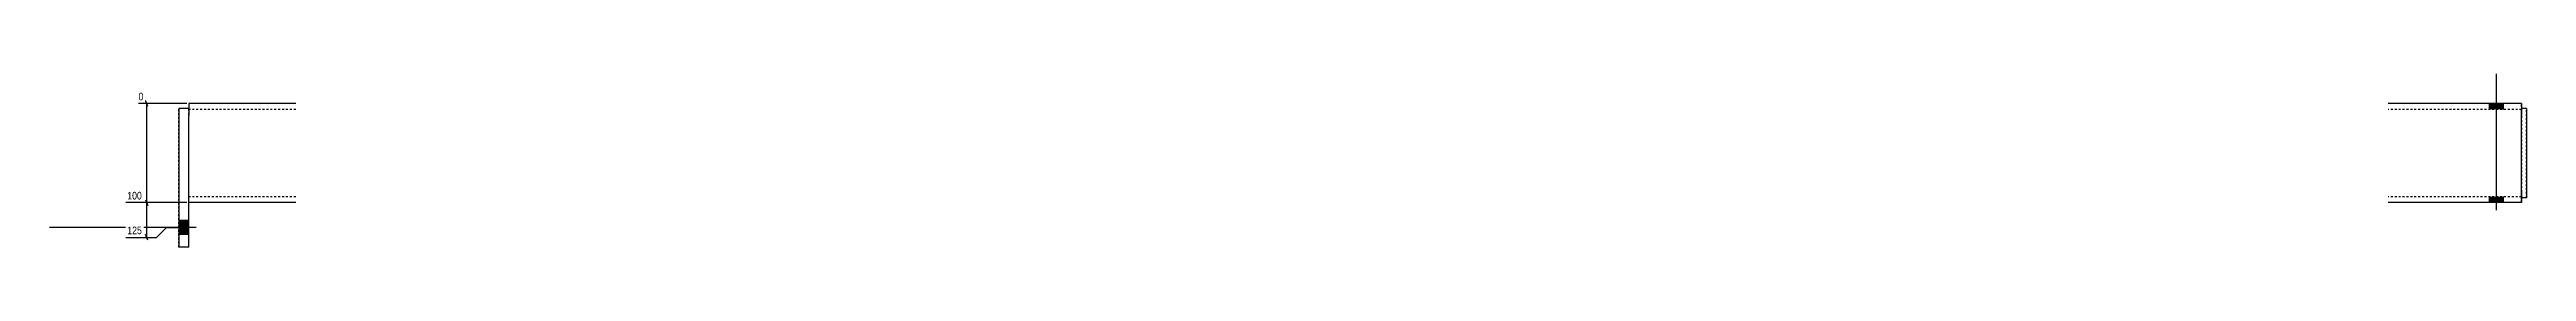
# Model space of a CAD drawing. Header units: millimetres. Extents: x -15 to 23518, y 2 to 816.
# Drawn here: x 7899 to 10389, y 5 to 180 of the extents above; entities that cross this region are included whole.
import ezdxf

# ---------------------------------------------------------------- set-up
doc = ezdxf.new("R2010")
doc.units = ezdxf.units.MM
doc.linetypes.add('DXK_LINE_DOT2', pattern=[3.9198, 1.9599, -1.9599])
doc.layers.add('MÅLSÆTNING', color=7, linetype='Continuous')
doc.layers.add('STÅL', color=7, linetype='Continuous')
doc.styles.add('Arial Narrow', font='ARIALN.TTF', dxfattribs={"height": 0.2})

msp = doc.modelspace()

# ---------------------------------------------------------------- hatches: boundary and pattern name
at = {"layer": 'STÅL', "linetype": 'Continuous'}
for points in [[(10365.9, 149.8), (10351.9, 149.8), (10351.9, 143.8), (10365.9, 143.8)], [(10365.9, 149.8), (10351.9, 149.8), (10351.9, 143.8), (10365.9, 143.8)], [(10365.9, 55.8), (10351.9, 55.8), (10351.9, 49.8), (10365.9, 49.8)], [(10365.9, 55.8), (10351.9, 55.8), (10351.9, 49.8), (10365.9, 49.8)], [(8038.9, 17.8), (8038.9, 31.8), (8028.9, 31.8), (8028.9, 17.8)], [(8038.9, 17.8), (8038.9, 31.8), (8028.9, 31.8), (8028.9, 17.8)]]:
    msp.add_hatch(color=96, dxfattribs=at).paths.add_polyline_path(points)

# ---------------------------------------------------------------- linework, layer by layer
at = {"layer": 'MÅLSÆTNING', "color": 7, "linetype": 'Continuous'}
for p, q in [((8036.9, 149.8), (7988.4, 149.8)), ((7997.8, 146.8), (7995.4, 152.8)), ((7996.6, 49.8), (7996.6, 149.8)), ((7995.4, 52.8), (7997.8, 46.8)), ((7995.4, 52.8), (7997.8, 46.8)), ((8036.9, 49.8), (7975.7, 49.8)), ((8036.9, 49.8), (7975.7, 49.8)), ((7996.6, 14.8), (7996.6, 49.8)), ((7975.7, 14.8), (8006.6, 14.8)), ((7997.8, 11.8), (7995.4, 17.8)), ((8006.6, 14.8), (8016.6, 24.8)), ((8016.6, 24.8), (8036.9, 24.8))]:
    msp.add_line(p, q, dxfattribs=at)
at = {"layer": 'STÅL', "color": 96, "linetype": 'Continuous'}
for p, q in [((10358.9, 42.3), (10358.9, 179.8)), ((10358.9, 42.3), (10358.9, 179.8)), ((10351.9, 143.8), (10351.9, 149.8)), ((10351.9, 143.8), (10351.9, 149.8)), ((10365.9, 143.8), (10365.9, 149.8)), ((10365.9, 143.8), (10365.9, 149.8)), ((10351.9, 49.8), (10351.9, 55.8)), ((10351.9, 49.8), (10351.9, 55.8)), ((10365.9, 49.8), (10365.9, 55.8)), ((10365.9, 49.8), (10365.9, 55.8)), ((8038.9, 31.8), (8028.9, 31.8)), ((8038.9, 31.8), (8028.9, 31.8)), ((8046.4, 24.8), (7898.9, 24.8)), ((8046.4, 24.8), (7898.9, 24.8)), ((8038.9, 17.8), (8028.9, 17.8)), ((8038.9, 17.8), (8028.9, 17.8))]:
    msp.add_line(p, q, dxfattribs=at)
at = {"layer": 'STÅL', "color": 2, "linetype": 'Continuous'}
for p, q in [((8038.9, 149.8), (8038.9, 137.8)), ((8146.4, 149.8), (8038.9, 149.8)), ((10384, 149.8), (10249.9, 149.8)), ((10384, 149.8), (10384, 148.9)), ((8038.9, 144.8), (8028.9, 144.8)), ((8028.9, 144.8), (8028.9, 4.8)), ((8038.9, 52.3), (8038.9, 137.8)), ((10384, 148.9), (10384, 146.3)), ((10384, 146.3), (10384, 142.4)), ((10389, 144.8), (10384, 144.8)), ((10384, 142.4), (10384, 137.8)), ((10384, 61.8), (10384, 137.8)), ((10389, 144.8), (10389, 54.8)), ((8038.9, 4.8), (8038.9, 52.3)), ((10384, 61.8), (10384, 57.2)), ((10384, 57.2), (10384, 53.3)), ((10389, 54.8), (10384, 54.8)), ((10384, 53.3), (10384, 50.7)), ((10384, 50.7), (10384, 49.8)), ((8146.4, 49.8), (8038.9, 49.8)), ((10384, 49.8), (10249.9, 49.8)), ((8038.9, 4.8), (8028.9, 4.8))]:
    msp.add_line(p, q, dxfattribs=at)
at = {"layer": 'STÅL', "color": 7, "linetype": 'DXK_LINE_DOT2'}
for p, q in [((8038.9, 149.8), (8038.9, 148.9)), ((10383.9, 148.9), (10383.9, 149.8)), ((8028.9, 4.8), (8028.9, 144.8)), ((8038.9, 148.9), (8038.9, 146.3)), ((8038.9, 52.3), (8038.9, 144.8)), ((8146.4, 143.8), (8038.9, 143.8)), ((10384, 143.8), (10249.9, 143.8)), ((10383.9, 146.3), (10383.9, 148.9)), ((10383.9, 142.4), (10383.9, 146.3)), ((10384, 144.8), (10383.9, 144.8)), ((10383.9, 144.8), (10383.9, 54.8)), ((10383.9, 143.3), (10383.9, 143.8)), ((10383.9, 142.4), (10383.9, 143.3)), ((10383.9, 142), (10383.9, 142.4)), ((10383.9, 137.8), (10383.9, 142.4)), ((10383.9, 140.1), (10383.9, 142)), ((10383.9, 59.5), (10383.9, 140.1)), ((10383.9, 61.8), (10383.9, 137.8)), ((10384, 54.8), (10384, 144.8)), ((10384, 143.3), (10384, 143.8)), ((10384, 142), (10384, 143.3)), ((10384, 140.1), (10384, 142)), ((10384, 59.5), (10384, 140.1)), ((10388.9, 54.8), (10388.9, 144.8)), ((10388.9, 144.8), (10389, 144.8)), ((8146.4, 55.8), (8038.9, 55.8)), ((8038.9, 49.8), (8038.9, 52.3)), ((10384, 55.8), (10249.9, 55.8)), ((10383.9, 57.2), (10383.9, 61.8)), ((10383.9, 59.5), (10383.9, 57.2)), ((10383.9, 57.2), (10383.9, 56.3)), ((10383.9, 53.3), (10383.9, 57.2)), ((10383.9, 56.3), (10383.9, 55.8)), ((10383.9, 54.8), (10384, 54.8)), ((10383.9, 50.7), (10383.9, 53.3)), ((10383.9, 49.8), (10383.9, 50.7)), ((10384, 57.6), (10384, 59.5)), ((10384, 56.3), (10384, 57.6)), ((10384, 55.8), (10384, 56.3)), ((10389, 54.8), (10388.9, 54.8))]:
    msp.add_line(p, q, dxfattribs=at)

# ---------------------------------------------------------------- next in the draw order: wipeouts: each hides what was drawn before it
at = {"color": 0, "linetype": 'Continuous'}
for points in [[(7994.8, 151.4), (7994.8, 162.6), (7986.8, 162.6), (7986.8, 151.4)], [(7993.4, 51.4), (7993.4, 62.6), (7975.5, 62.6), (7975.5, 51.4)], [(7993.4, 16.4), (7993.4, 27.6), (7975.5, 27.6), (7975.5, 16.4)]]:
    msp.add_wipeout(points, dxfattribs=at).dxf.layer = 'MÅLSÆTNING'

# ---------------------------------------------------------------- next in the draw order: texts
at = {"layer": 'MÅLSÆTNING', "color": 3, "linetype": 'Continuous', "style": 'Arial Narrow'}
for s, p in [('0', (7988.4, 153)), ('100', (7977.1, 53)), ('125', (7977.1, 18))]:
    msp.add_text(s, height=7.64, dxfattribs=at).set_placement(p)

doc.saveas('drawing.dxf')
